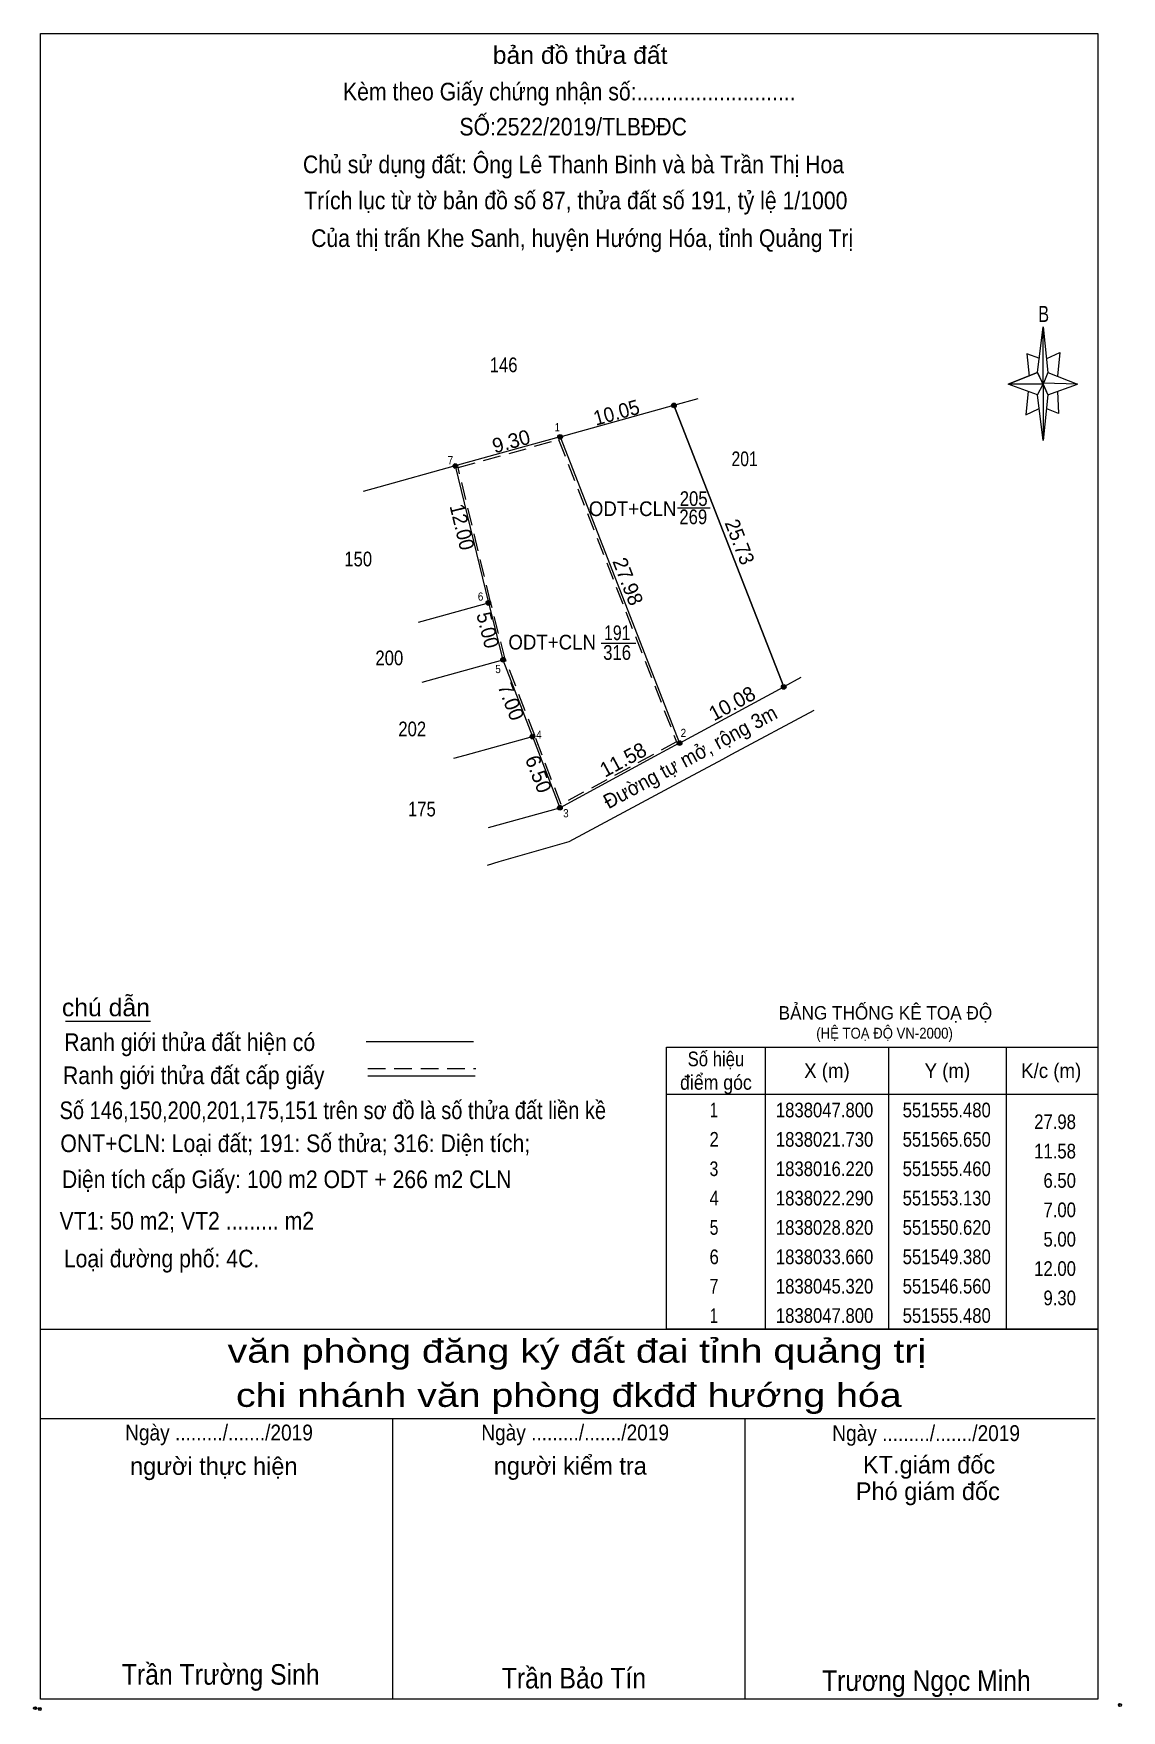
# Model space of a CAD drawing. Header units: metres. Extents: x 551221 to 551688, y 1838011 to 1838237.
# Drawn here: x 551220.7 to 551313.3, y 1838075.5 to 1838218.3 of the extents above; entities that cross this region are included whole.
import ezdxf
from ezdxf.enums import TextEntityAlignment as Align

# ---------------------------------------------------------------- set-up
doc = ezdxf.new("R2010")
doc.units = ezdxf.units.M
doc.header["$LTSCALE"] = 0.5
doc.header["$PDMODE"] = 32
doc.header["$PDSIZE"] = 0.25
doc.linetypes.add('MEDIUM_DASHED', pattern=[4.5, 3, -1.5])
for name, color, linetype, lineweight in [('1', 7, 'Continuous', 13), ('17', 7, 'Continuous', 13), ('2', 7, 'Continuous', 13), ('5', 7, 'Continuous', 13), ('6', 7, 'Continuous', 13), ('63', 7, 'Continuous', 13)]:
    doc.layers.add(name, color=color, linetype=linetype, lineweight=lineweight)

msp = doc.modelspace()

# ---------------------------------------------------------------- texts
at = {"layer": '1'}
for s, height, width, p in [('BẢNG THỐNG KÊ TOẠ ĐỘ ', 1.15, 0.95, (551284.15, 1838134.32)), ('(HỆ TOẠ ĐỘ VN-2000)', 0.93, 0.9, (551287.35, 1838132.7))]:
    msp.add_text(s, height=height, dxfattribs=dict(at, width=width)).set_placement(p)
at = {"layer": '2'}
for s, height, width, p in [('146', 1.25, 0.85, (551260.735, 1838189.44)), ('1', 0.7, 0.85, (551265.31, 1838184.4)), ('7', 0.7, 0.9, (551256.205, 1838181.59)), ('201', 1.25, 0.8, (551281.25, 1838181.44)), ('ODT+CLN', 1.25, 0.95, (551271.72, 1838177.19)), ('205', 1.25, 0.85, (551276.915, 1838178.05)), ('269', 1.25, 0.85, (551276.88, 1838176.5)), ('6', 0.7, 0.9, (551258.775, 1838169.99)), ('ODT+CLN', 1.25, 0.95, (551264.87, 1838165.83)), ('191', 1.25, 0.8, (551270.41, 1838166.63)), ('316', 1.25, 0.85, (551270.395, 1838164.95)), ('5', 0.7, 0.9, (551260.26, 1838163.82)), ('4', 0.7, 0.9, (551263.745, 1838158.23)), ('2', 0.7, 0.9, (551276.04, 1838158.38)), ('3', 0.7, 0.9, (551266.035, 1838151.54))]:
    msp.add_text(s, height=height, dxfattribs=dict(at, width=width)).set_placement(p, align=Align.CENTER)
at = {"layer": '2', "width": 0.95}
for s, rotation, p in [('10.05', 15.46, (551270.5034, 1838185.4037)), ('12.00', 283.596, (551256.5927, 1838176.1169)), ('25.73', 291.309, (551280.2545, 1838174.7671)), ('5.00', 284.37, (551258.7881, 1838167.3251)), ('Đường tự mở, rộng 3m', 28.34, (551276.9133, 1838156.1317))]:
    msp.add_text(s, height=1.25, rotation=rotation, dxfattribs=at).set_placement(p, align=Align.CENTER)
at = {"layer": '2'}
for s, rotation, p in [('9.30', 15.497, (551261.543, 1838182.9523)), ('27.98', 291.311, (551270.7384, 1838171.3971)), ('7.00', 291.026, (551260.7903, 1838161.1742)), ('10.08', 28.32, (551280.4835, 1838160.6896)), ('6.50', 291, (551263.1196, 1838155.004)), ('11.58', 28.34, (551271.2033, 1838155.9004))]:
    msp.add_text(s, height=1.25, rotation=rotation, dxfattribs=at).set_placement(p, align=Align.CENTER)
at = {"layer": '2', "width": 0.85}
for s, p in [(' 150', (551249.54, 1838172.91)), (' 200', (551252.19, 1838164.49)), (' 202', (551254.14, 1838158.44)), (' 175', (551254.96, 1838151.62))]:
    msp.add_text(s, height=1.25, dxfattribs=at).set_placement(p, align=Align.RIGHT)
at = {"layer": '5'}
for s, height, width, p in [('bản đồ thửa đất', 1.5, 1.05, (551267.25, 1838215.69)), ('Kèm theo Giấy chứng nhận số:...........................', 1.5, 0.9, (551266.33, 1838212.58)), ('SỐ:2522/2019/TLBĐĐC', 1.5, 0.9, (551266.655, 1838209.59)), ('Chủ sử dụng đất: Ông Lê Thanh Binh và bà Trần Thị Hoa', 1.5, 0.9, (551266.685, 1838206.38)), ('Trích lục từ tờ bản đồ số 87, thửa đất số 191, tỷ lệ 1/1000 ', 1.5, 0.9, (551267.13, 1838203.31)), ('Của thị trấn Khe Sanh, huyện Hướng Hóa, tỉnh Quảng Trị', 1.5, 0.9, (551267.42, 1838200.1)), ('B', 1.378, 0.75, (551306.71, 1838193.71)), ('văn phòng đăng ký đất đai tỉnh quảng trị', 2, 1.25, (551266.975, 1838105.11)), ('chi nhánh văn phòng đkđđ hướng hóa', 2, 1.25, (551266.285, 1838101.35)), ('Ngày ........./......./2019', 1.35, 0.9, (551236.505, 1838098.49)), ('Ngày ........./......./2019', 1.35, 0.9, (551266.825, 1838098.49)), ('Ngày ........./......./2019', 1.35, 0.9, (551296.705, 1838098.44)), ('Trần Trường Sinh', 1.75, 0.9, (551236.65, 1838077.7)), ('Trần Bảo Tín', 1.75, 0.9, (551266.72, 1838077.38)), ('Trương Ngọc Minh', 1.75, 0.9, (551296.725, 1838077.17))]:
    msp.add_text(s, height=height, dxfattribs=dict(at, width=width)).set_placement(p, align=Align.CENTER)
for s, p in [('người thực hiện', (551236.06, 1838095.56)), ('người kiểm tra', (551266.415, 1838095.58)), ('KT.giám đốc', (551296.955, 1838095.68)), ('Phó giám đốc', (551296.85, 1838093.42))]:
    msp.add_text(s, height=1.5, dxfattribs=at).set_placement(p, align=Align.CENTER)
at = {"layer": '6'}
for s, width, p in [('chú dẫn', 1.05, (551223.13, 1838134.61)), ('Ranh giới thửa đất hiện có ', 0.9, (551223.33, 1838131.65)), ('Ranh giới thửa đất cấp giấy', 0.9, (551223.22, 1838128.83)), ('Số 146,150,200,201,175,151 trên sơ đồ là số thửa đất liền kề', 0.85, (551222.93, 1838125.85)), ('ONT+CLN: Loại đất; 191: Số thửa; 316: Diện tích;', 0.9, (551223, 1838123.04)), ('Diện tích cấp Giấy: 100 m2 ODT + 266 m2 CLN', 0.9, (551223.13, 1838119.98)), ('VT1: 50 m2; VT2 ......... m2', 0.9, (551222.93, 1838116.45)), ('Loại đường phố: 4C.', 0.9, (551223.29, 1838113.23))]:
    msp.add_text(s, height=1.5, dxfattribs=dict(at, width=width)).set_placement(p)
at = {"layer": '63'}
for s, width, p in [('Số hiệu', 0.85, (551278.81, 1838130.35)), ('điểm góc', 0.9, (551278.81, 1838128.35)), ('X (m)', 0.95, (551288.26, 1838129.35)), ('Y (m)', 0.95, (551298.515, 1838129.35)), ('K/c (m)', 0.95, (551307.355, 1838129.35)), (' 1', 0.75, (551278.46, 1838126)), ('1838047.800', 0.85, (551288.06, 1838126)), ('551555.480', 0.85, (551298.46, 1838126)), (' 2', 0.85, (551278.465, 1838123.5)), ('1838021.730', 0.85, (551288.06, 1838123.5)), ('551565.650', 0.85, (551298.46, 1838123.5)), (' 3', 0.8, (551278.455, 1838121)), ('1838016.220', 0.85, (551288.06, 1838121)), ('551555.460', 0.85, (551298.46, 1838121)), (' 4', 0.85, (551278.46, 1838118.5)), ('1838022.290', 0.85, (551288.06, 1838118.5)), ('551553.130', 0.85, (551298.46, 1838118.5)), (' 5', 0.8, (551278.465, 1838116)), ('1838028.820', 0.85, (551288.06, 1838116)), ('551550.620', 0.85, (551298.46, 1838116)), (' 6', 0.85, (551278.465, 1838113.5)), ('1838033.660', 0.85, (551288.06, 1838113.5)), ('551549.380', 0.85, (551298.46, 1838113.5)), (' 7', 0.8, (551278.465, 1838111)), ('1838045.320', 0.85, (551288.06, 1838111)), ('551546.560', 0.85, (551298.46, 1838111)), (' 1', 0.75, (551278.46, 1838108.5)), ('1838047.800', 0.85, (551288.06, 1838108.5)), ('551555.480', 0.85, (551298.46, 1838108.5))]:
    msp.add_text(s, height=1.25, dxfattribs=dict(at, width=width)).set_placement(p, align=Align.CENTER)
at = {"layer": '63', "width": 0.85}
for s, p in [('27.98', (551309.46, 1838125)), ('11.58', (551309.46, 1838122.5)), ('6.50', (551309.46, 1838120)), ('7.00', (551309.46, 1838117.5)), ('5.00', (551309.46, 1838115)), ('12.00', (551309.46, 1838112.5)), ('9.30', (551309.46, 1838110))]:
    msp.add_text(s, height=1.25, dxfattribs=at).set_placement(p, align=Align.RIGHT)

# ---------------------------------------------------------------- hatches: boundary and pattern name
at = {"layer": '2'}
for points in [[(551275.4341, 1838186.6119, 1), (551275.0341, 1838186.6119, 1)], [(551265.7479, 1838183.9262, 1), (551265.3479, 1838183.9262, 1)], [(551256.8241, 1838181.4519, 1), (551256.4241, 1838181.4519, 1)], [(551259.6441, 1838169.7919, 1), (551259.2441, 1838169.7919, 1)], [(551260.8841, 1838164.9519, 1), (551260.4841, 1838164.9519, 1)], [(551284.7841, 1838162.6419, 1), (551284.3841, 1838162.6419, 1)], [(551263.3941, 1838158.4219, 1), (551262.9941, 1838158.4219, 1)], [(551275.9166, 1838157.8573, 1), (551275.5166, 1838157.8573, 1)], [(551265.7241, 1838152.3519, 1), (551265.3241, 1838152.3519, 1)]]:
    msp.add_hatch(color=256, dxfattribs=at).paths.add_polyline_path(points)

# ---------------------------------------------------------------- linework, layer by layer
at = {"layer": '17'}
msp.add_line((551223.44, 1838134.2), (551230.68, 1838134.2), dxfattribs=at)
at = {"layer": '2'}
for p, q in [((551265.54, 1838183.94), (551275.23, 1838186.62)), ((551275.23, 1838186.62), (551277.3, 1838187.19)), ((551275.23, 1838186.62), (551284.58, 1838162.65)), ((551284.58, 1838162.65), (551275.23, 1838186.62)), ((551265.54, 1838183.93), (551261.84, 1838182.91)), ((551265.55, 1838183.93), (551275.72, 1838157.86)), ((551261.84, 1838182.91), (551256.62, 1838181.46)), ((551256.62, 1838181.46), (551250.12, 1838179.66)), ((551250.12, 1838179.66), (551248.77, 1838179.28)), ((551275.54, 1838177.88), (551278.33, 1838177.88)), ((551275.71, 1838157.86), (551284.58, 1838162.65)), ((551286.05, 1838163.44), (551284.58, 1838162.65)), ((551276.05, 1838154.7), (551279.4, 1838156.5)), ((551259.44, 1838150.67), (551265.52, 1838152.36))]:
    msp.add_line(p, q, dxfattribs=at)
at = {"layer": '2', "linetype": 'MEDIUM_DASHED'}
msp.add_lwpolyline([(551265.42, 1838183.7), (551275.46, 1838157.96), (551265.63, 1838152.64), (551263.38, 1838158.5), (551260.87, 1838165.02), (551259.63, 1838169.85), (551256.86, 1838181.32)], close=True, dxfattribs=at)
at = {"layer": '2'}
for points in [[(551256.62, 1838181.46), (551259.44, 1838169.8), (551260.68, 1838164.96), (551263.19, 1838158.43), (551265.52, 1838152.36)], [(551253.48, 1838168.15), (551253.79, 1838168.24), (551259.44, 1838169.8)], [(551269.05, 1838166.37), (551269.28, 1838166.37), (551271.98, 1838166.37)], [(551253.79, 1838163.05), (551255.32, 1838163.47), (551260.68, 1838164.96)], [(551279.4, 1838156.5), (551280.16, 1838156.91), (551287.17, 1838160.67)], [(551256.5, 1838156.57), (551257.45, 1838156.83), (551263.19, 1838158.43)], [(551265.52, 1838152.36), (551273.61, 1838156.74), (551275.71, 1838157.87)], [(551266.32, 1838149.47), (551274.82, 1838154.04), (551276.05, 1838154.7)], [(551259.36, 1838147.48), (551260.37, 1838147.77), (551266.32, 1838149.47)]]:
    msp.add_lwpolyline(points, dxfattribs=at)
for centre in [(551275.2341, 1838186.6119), (551265.5479, 1838183.9262), (551256.6241, 1838181.4519), (551259.4441, 1838169.7919), (551260.6841, 1838164.9519), (551284.5841, 1838162.6419), (551263.1941, 1838158.4219), (551275.7166, 1838157.8573), (551265.5241, 1838152.3519)]:
    msp.add_circle(centre, 0.2, dxfattribs=at)
at = {"layer": '5'}
for p, q in [((551306.18, 1838189.41), (551306.68, 1838193.31)), ((551307.08, 1838189.41), (551309.58, 1838188.41)), ((551306.18, 1838187.51), (551303.68, 1838188.41)), ((551307.08, 1838187.51), (551306.68, 1838183.61)), ((551307.88, 1838187.81), (551307.98, 1838185.91)), ((551307.98, 1838185.91), (551306.98, 1838186.31)), ((551221.31, 1838107.97), (551311.31, 1838107.97)), ((551221.31, 1838100.37), (551311.11, 1838100.37)), ((551221.31, 1838100.37), (551311.11, 1838100.37)), ((551221.31, 1838100.37), (551311.11, 1838100.37)), ((551251.31, 1838076.47), (551251.31, 1838100.37)), ((551281.31, 1838076.47), (551281.31, 1838100.37))]:
    msp.add_line(p, q, dxfattribs=at)
for points in [[(551221.31, 1838218.27), (551311.31, 1838218.27), (551311.31, 1838076.47), (551221.31, 1838076.47)], [(551306.68, 1838193.31), (551307.08, 1838189.41), (551306.68, 1838188.41)], [(551306.68, 1838188.41), (551303.68, 1838188.41), (551306.18, 1838189.41), (551307.08, 1838187.51), (551309.58, 1838188.41), (551306.68, 1838188.51)], [(551306.68, 1838188.41), (551306.68, 1838183.61), (551306.18, 1838187.51)]]:
    msp.add_lwpolyline(points, close=True, dxfattribs=at)
for points in [[(551306.38, 1838190.61), (551305.28, 1838191.01), (551305.48, 1838189.11)], [(551306.98, 1838190.61), (551308.08, 1838191.11), (551307.88, 1838189.11)], [(551306.68, 1838188.41), (551306.18, 1838189.41), (551303.68, 1838188.41)], [(551306.68, 1838188.41), (551307.08, 1838187.51), (551309.58, 1838188.41)], [(551305.38, 1838187.81), (551305.18, 1838185.81), (551306.28, 1838186.31)], [(551311.31, 1838076.47), (551221.31, 1838076.47), (551221.31, 1838100.37)]]:
    msp.add_lwpolyline(points, dxfattribs=at)
for p in [(551220.84, 1838075.7), (551221.24, 1838075.63)]:
    msp.add_point(p, dxfattribs=at)
at = {"layer": '6'}
for p, q in [((551249.04, 1838132.46), (551258.18, 1838132.46)), ((551249.18, 1838129.53), (551258.32, 1838129.53))]:
    msp.add_line(p, q, dxfattribs=at)
at = {"layer": '6', "linetype": 'MEDIUM_DASHED'}
msp.add_line((551249.18, 1838130.15), (551258.38, 1838130.15), dxfattribs=at)
at = {"layer": '6'}
msp.add_point((551313.21, 1838075.97), dxfattribs=at)
at = {"layer": '63'}
for p, q in [((551283.01, 1838131.97), (551283.01, 1838107.97)), ((551293.51, 1838131.97), (551293.51, 1838107.97)), ((551303.51, 1838131.97), (551303.51, 1838107.97)), ((551274.61, 1838127.97), (551311.31, 1838127.97))]:
    msp.add_line(p, q, dxfattribs=at)
msp.add_lwpolyline([(551274.61, 1838131.97), (551311.31, 1838131.97), (551311.31, 1838107.97), (551274.61, 1838107.97)], close=True, dxfattribs=at)

msp.set_redraw_order([(e.dxf.handle, doc.entitydb.next_handle()) for e in msp.query("TEXT MTEXT ATTDEF DIMENSION ARC_DIMENSION")])  # texts and dimensions are drawn at this point

doc.saveas('drawing.dxf')
